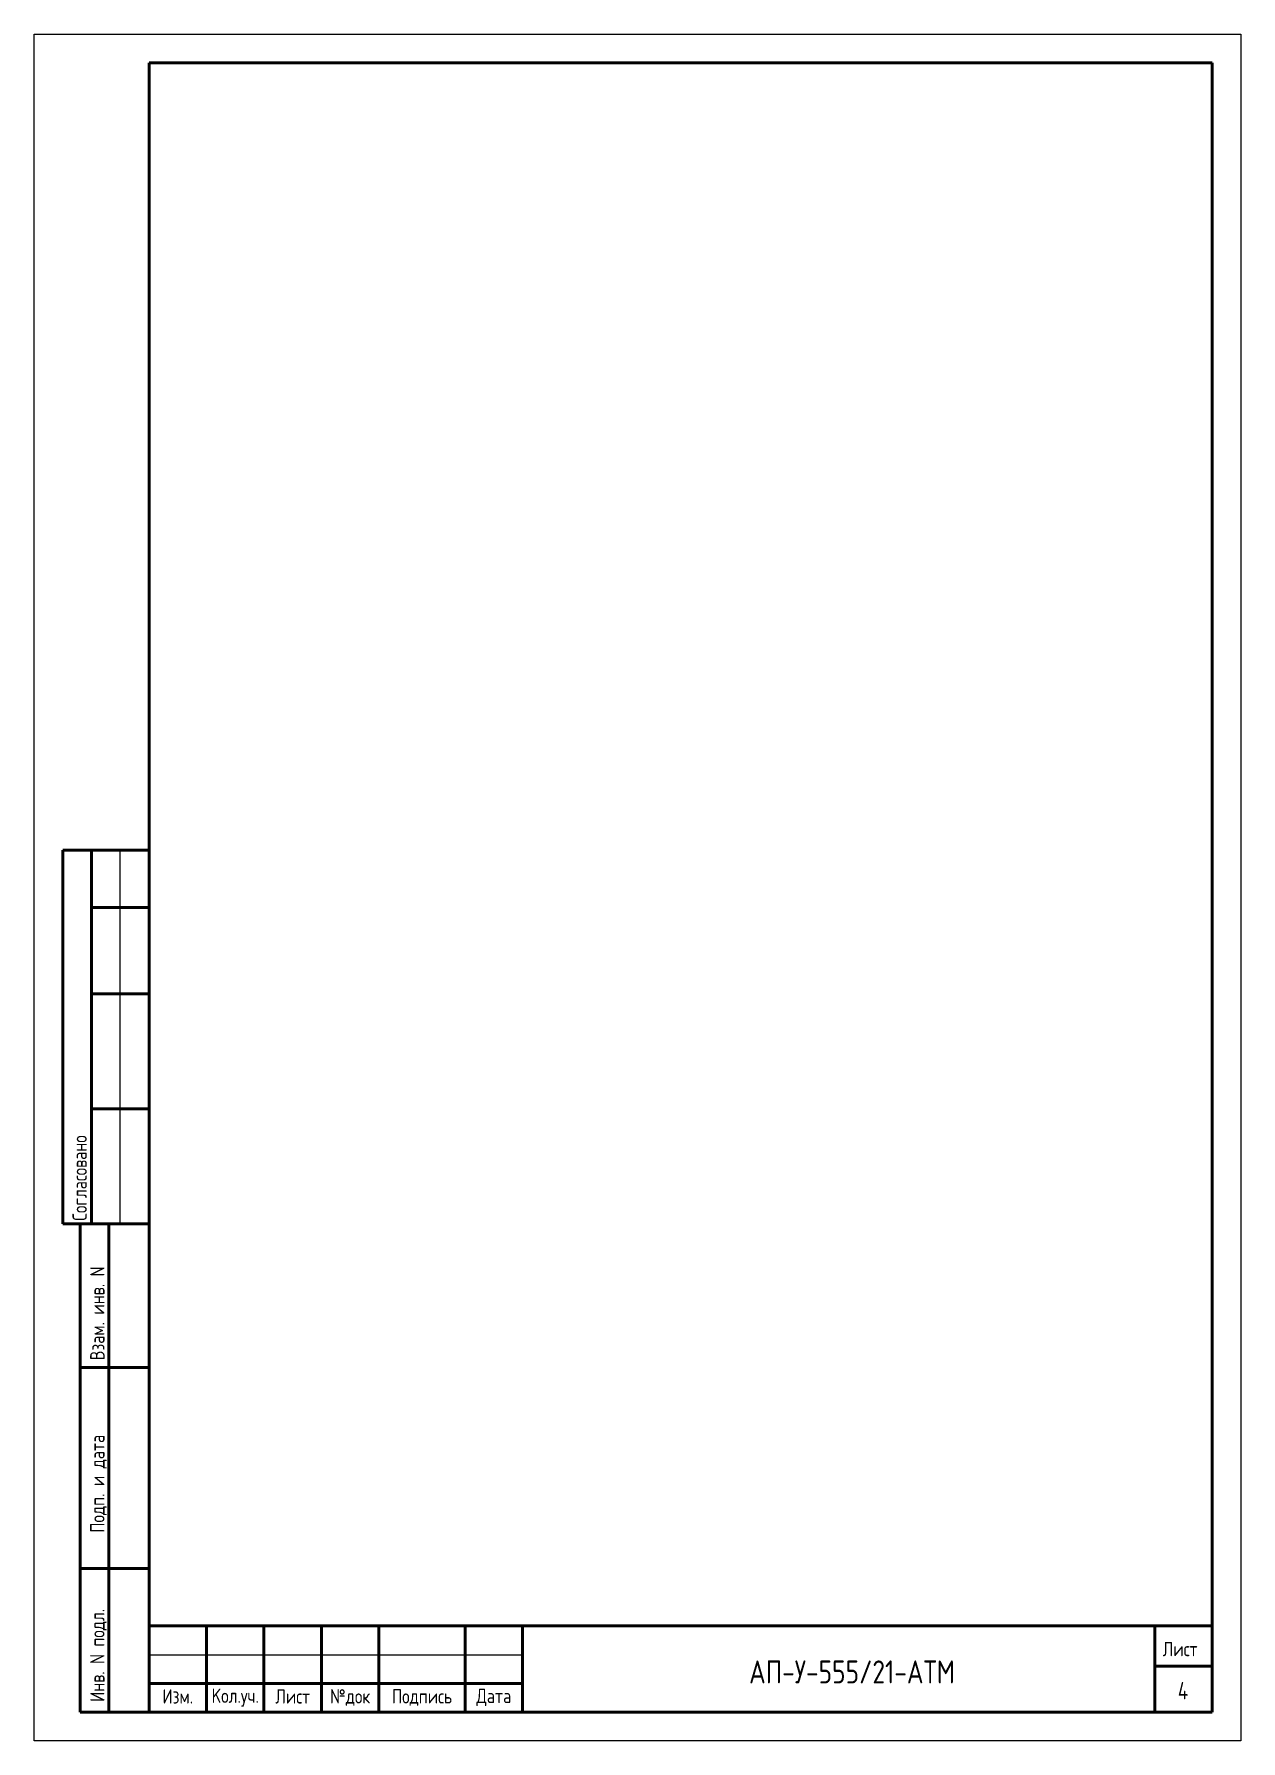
# Model space of a CAD drawing. Header units: millimetres. Extents: x -24312 to 142424, y -11214 to -5274.
# Drawn here: x 98657 to 102857, y -11214 to -5274 of the extents above; entities that cross this region are included whole.
import ezdxf
from ezdxf.enums import TextEntityAlignment as Align

# ---------------------------------------------------------------- set-up
doc = ezdxf.new("R2010")
doc.units = ezdxf.units.MM
doc.linetypes.add('K5LT_BASIC', pattern=[0])
doc.linetypes.add('K5LT_THIN', pattern=[0])
doc.layers.get('0').update_dxf_attribs({"color": 250})
doc.layers.add('0_Ном._пера__1', color=7, linetype='Continuous', lineweight=5)
doc.styles.add('ГОСТ 2.304', font='')
doc.styles.get('ГОСТ 2.304').set_extended_font_data('GOST 2.304 type A')

msp = doc.modelspace()

# ---------------------------------------------------------------- texts
at = {"style": 'ГОСТ 2.304'}
msp.add_text('АП-У-555/21-АТМ', height=80, dxfattribs=at).set_placement((101503.261, -11013.671), align=Align.CENTER)
at = {"layer": '0_Ном._пера__1', "color": 7, "linetype": 'Continuous', "lineweight": 20, "style": 'ГОСТ 2.304'}
for s, p in [('Согласовано', (98840.124, -9403.681)), ('Взам. инв. N', (98901.751, -9889.389)), ('Подп. и дата', (98901.751, -10489.389)), ('Инв. N подл.', (98901.751, -11077.993))]:
    msp.add_text(s, height=50, rotation=90, dxfattribs=at).set_placement(p)
for s, height, p in [('Лист', 50, (102584.661, -10919.147)), ('4', 60, (102637.17, -11069.147))]:
    msp.add_text(s, height=height, dxfattribs=at).set_placement(p)
at = {"layer": '0_Ном._пера__1', "color": 7, "linetype": 'Continuous', "lineweight": 20, "char_height": 50, "attachment_point": 8, "style": 'ГОСТ 2.304'}
for s, insert in [('\\A1;Изм.', (99156.705, -11083.985)), ('\\A1;Kол.уч.', (99356.705, -11095.167)), ('\\A1;Лист', (99556.705, -11083.985)), ('\\A1;№док', (99756.705, -11091.609)), ('\\A1;Подпись', (100006.705, -11091.609)), ('\\A1;Дата', (100256.705, -11092.738))]:
    msp.add_mtext(s, dxfattribs=dict(at, insert=insert))

# ---------------------------------------------------------------- linework, layer by layer
at = {"linetype": 'K5LT_BASIC', "lineweight": 53}
for p, q in [((99056.705, -11113.681), (99056.705, -5373.681)), ((99056.705, -5373.681), (102756.705, -5373.681)), ((102756.705, -5373.681), (102756.705, -11113.681)), ((98756.705, -9413.681), (98756.705, -8113.681)), ((99056.705, -8113.681), (98756.705, -8113.681)), ((98856.705, -9413.681), (98856.705, -8113.681)), ((99056.705, -8313.681), (98856.705, -8313.681)), ((99056.705, -8613.681), (98856.705, -8613.681)), ((99056.705, -9013.681), (98856.705, -9013.681)), ((99056.705, -9413.681), (98756.705, -9413.681)), ((98816.705, -11113.681), (98816.705, -9413.681)), ((99056.705, -9413.681), (98816.705, -9413.681)), ((98916.705, -11113.681), (98916.705, -9413.681)), ((99056.705, -9913.681), (98816.705, -9913.681)), ((99056.705, -10613.681), (98816.705, -10613.681)), ((99056.705, -10813.681), (102756.705, -10813.681)), ((99056.705, -11113.681), (99056.705, -10813.681)), ((99256.705, -11113.681), (99256.705, -10813.681)), ((99456.705, -11113.681), (99456.705, -10813.681)), ((99656.705, -11113.681), (99656.705, -10813.681)), ((99856.705, -11113.681), (99856.705, -10813.681)), ((100156.705, -11113.681), (100156.705, -10813.681)), ((100356.705, -11113.681), (100356.705, -10813.681)), ((102556.705, -11113.681), (102556.705, -10813.681)), ((102556.705, -10953.681), (102756.705, -10953.681)), ((99056.705, -11013.681), (100356.705, -11013.681)), ((99056.705, -11113.681), (98816.705, -11113.681)), ((102756.705, -11113.681), (99056.705, -11113.681))]:
    msp.add_line(p, q, dxfattribs=at)
msp.add_line((98956.705, -9413.681), (98956.705, -8113.681))
at = {"linetype": 'K5LT_THIN'}
msp.add_line((99056.705, -10913.681), (100356.705, -10913.681), dxfattribs=at)
at = {"linetype": 'Continuous'}
msp.add_lwpolyline([(98656.705, -5273.681), (102856.705, -5273.681), (102856.705, -11213.681), (98656.705, -11213.681)], close=True, dxfattribs=at)

msp.set_redraw_order([(e.dxf.handle, doc.entitydb.next_handle()) for e in msp.query("TEXT MTEXT ATTDEF DIMENSION ARC_DIMENSION")])  # texts and dimensions are drawn at this point

doc.saveas('drawing.dxf')
